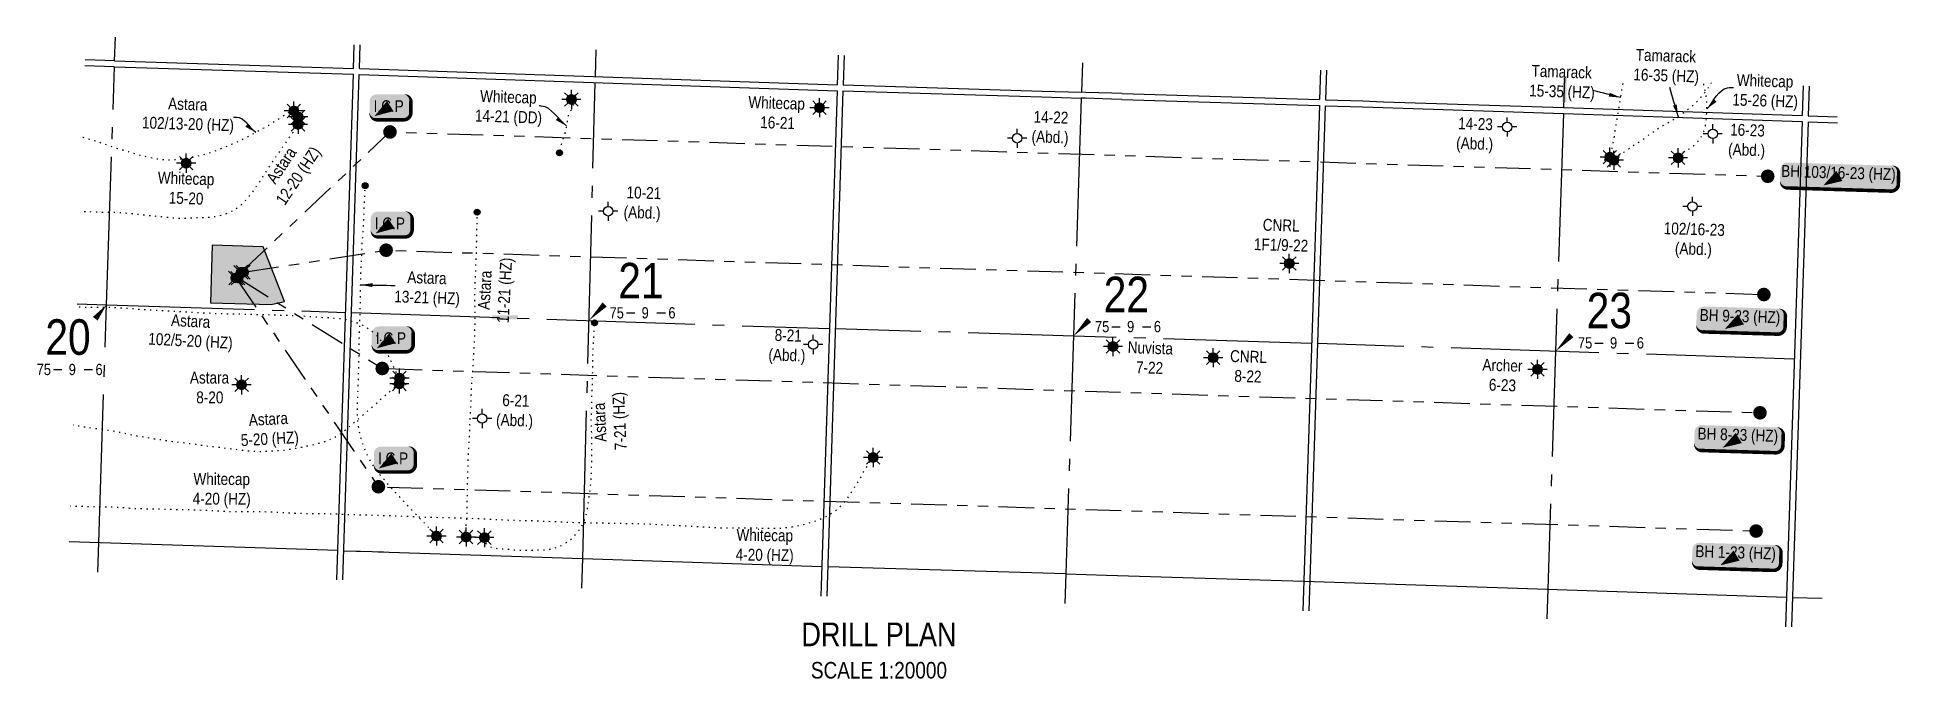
# Model space of a CAD drawing. Extents: x 350119 to 360339, y 6149858 to 6155226.
# Drawn here: x 350957 to 357251, y 6149858 to 6152026 of the extents above; entities that cross this region are included whole.
import ezdxf
from ezdxf.enums import TextEntityAlignment as Align

# ---------------------------------------------------------------- set-up
doc = ezdxf.new("R2010")
doc.units = 0
doc.header["$LTSCALE"] = 5
for name, pattern in [('foc-DOT', [1, 0.2, -0.8]), ('foc-DRILLPATH', [14.75, 6, -1.75, 1.75, -1.75, 1.75, -1.75]), ('foc-QUARTERLINE', [33, 25, -3, 2, -3])]:
    doc.linetypes.add(name, pattern=pattern)
for name, color, linetype in [('10', 1, 'Continuous'), ('9', 3, 'Continuous'), ('AS-DRILL', 8, 'foc-DOT'), ('AS-DRILL-T', 8, 'Continuous'), ('AS-UNDERLAY-H', 141, 'Continuous'), ('C-WS-S', 8, 'Continuous'), ('DETAIL-HZ-Existing', 8, 'foc-DOT'), ('DETAIL-T', 7, 'Continuous'), ('F-WS-S', 8, 'Continuous'), ('L-MON', 1, 'Continuous'), ('L-QSEC', 8, 'foc-QUARTERLINE'), ('L-SEC', 7, 'Continuous'), ('L-SECLBL', 7, 'Continuous'), ('P-PDRILLPATH', 12, 'foc-DRILLPATH'), ('P-PROPOSED', 10, 'Continuous'), ('P-PROPOSED-H', 21, 'Continuous')]:
    doc.layers.add(name, color=color, linetype=linetype)
doc.layers.add('Z-DRILL-POINT', color=7, linetype='Continuous', true_color=0x7575ff, plot=False)
doc.styles.add('80', font='ARIALN.TTF', dxfattribs={"height": 10})
doc.styles.add('80CG', font='ARIALN.TTF', dxfattribs={"height": 10})
doc.styles.add('80L', font='ARIALN.TTF', dxfattribs={"height": 10})
doc.styles.add('SIMPLEX', font='ARIALN.TTF')
doc.dimstyles.new('Compass 5 000', dxfattribs={"dimscale": 5, "dimtxt": 9, "dimasz": 2, "dimexe": 0.2, "dimexo": 0.0625, "dimgap": 0.5, "dimtad": 0, "dimtih": 1, "dimtoh": 1, "dimzin": 0, "dimdsep": 46, "dimtxsty": '80CG', "dimcen": 0.1, "dimse1": 1, "dimse2": 1, "dimclrd": 256, "dimclrt": 256, "dimaunit": 1, "dimadec": 4, "dimazin": 0, "dimtfac": 0.06, "dimtofl": 0, "dimtmove": 0, "dimatfit": 1, "dimfxl": 0.2, "dimtolj": 1, "dimtzin": 0, "dimlwd": -1, "dimarcsym": 0})

msp = doc.modelspace()

# ---------------------------------------------------------------- texts
at = {"layer": 'AS-DRILL-T', "char_height": 39.98963, "attachment_point": 1, "style": '80L'}
for s, width, gutter_width, insert, rotation in [('\\pi8.3697;Tamarack\\P\\pi2.6686;16-35 (HZ)', 219.08805, 49.987, (356348.496, 6151987.305), 358.1021002), ('\\pi8.3697;Tamarack\\P\\pi2.6686;15-35 (HZ)', 219.08805, 49.987, (355996.572, 6151933.227), 358.1021002), ('\\pi15.312;Whitecap\\P\\pi2.6686;15-26 (HZ)', 219.08805, 49.987, (356682.872, 6151902.449), 358.1021002), ('\\pi88.935;Astara\\P\\pi2.6686;102/13-20 (HZ)', 308.26001, 50, (351310.85, 6151824.926), 358.2114529), ('\\pi17.849;Whitecap\\P\\pi2.6686;14-21 (DD)', 224.16177, 49.987, (352435.766, 6151848.211), 358.1569416), ('\\pi-70.555;Whitecap\\P\\pi-28.206;16-21', 47.35442, 49.987, (353430.181, 6151824.97), 358.0612289), ('\\pi-30.715;14-22\\P\\pi-35.407;(Abd.)', 48.39073, 49.987, (354353.788, 6151776.748), 358.1569419), ('\\pi-39.739;14-23\\P\\pi-44.308;(Abd.)', 30.58934, 49.987, (355796.771, 6151754.158), 358.1569419), ('\\pi6.1602;16-23\\P\\pi1.5911;(Abd.)', 122.38735, 49.987, (356669.505, 6151734.421), 358.1569419), ('\\pi44.349;Astara\\P\\pi2.6686;12-20 (HZ)', 219.08805, 50, (351703.018, 6151512.461), 56.1256277), ('\\pi-70.545;Whitecap\\P\\pi-31.306;15-20', 47.37352, 50, (351435.504, 6151569.614), 358.0210452), ('\\pi-27.687;10-21\\P\\pi-35.407;(Abd.)', 48.39073, 49.987, (352975.846, 6151521.436), 358.1569419), ('\\pi-37.719;CNRL\\P\\pi-65.351;1F1/9-22', 45.3227, 49.987, (355134.727, 6151411.462), 358.1569419), ('\\pi2.6686;102/16-23\\P\\pi42.686;(Abd.)', 204.57613, 49.987, (356448.742, 6151400.972), 358.1569419), ('\\pi44.349;Astara\\P\\pi2.6686;11-21 (HZ)', 219.08805, 49.987, (352442.649, 6151062.009), 86.9447565), ('\\pi44.349;Astara\\P\\pi2.6686;13-21 (HZ)', 219.08805, 49.987, (352163.434, 6151237.034), 358.0815542), ('\\pi76.197;Astara\\P\\pi2.6686;102/5-20 (HZ)', 282.78231, 50, (351333.993, 6151094.126), 357.0949861), ('\\pi-16.49;8-21\\P\\pi-35.407;(Abd.)', 48.39073, 49.987, (353464.951, 6151039.377), 358.1569419), ('\\pi-54.777;Nuvista\\P\\pi-24.689;7-22', 37.77535, 49.987, (354695.727, 6150996.794), 358.1569419), ('\\pi-37.719;CNRL\\P\\pi-21.052;8-22', 45.3227, 49.987, (355024.319, 6150967.695), 358.1569419), ('\\pi-50.787;Archer\\P\\pi-26.946;6-23 ', 33.97099, 49.987, (355889.796, 6150937.668), 358.1569419), ('\\pi-16.585;6-21\\P\\pi-35.407;(Abd.)', 48.39073, 49.987, (352545.065, 6150819.24), 358.1569419), ('\\pi31.611;Astara\\P\\pi1.2638;7-21 (HZ)', 193.61035, 49.987, (352841.399, 6150626.009), 92.570249), ('\\pi31.611;Astara\\P\\pi1.1274;5-20 (HZ)', 193.61035, 50, (351638.762, 6150750.478), 3.1373563), ('\\pi2.5731;Whitecap\\P\\pi0.47273;4-20 (HZ)', 193.61035, 50, (351482.17, 6150553.679), 359.6372158), ('\\pi2.5731;Whitecap\\P\\pi0.47273;4-20 (HZ)', 193.61035, 49.987, (353316.646, 6150364.414), 359.2534985)]:
    msp.add_mtext_dynamic_manual_height_columns(s, width=width, gutter_width=gutter_width, heights=[0], dxfattribs=dict(at, insert=insert, rotation=rotation))
at = {"layer": 'AS-DRILL-T', "insert": (351521.431, 6150895.55), "char_height": 39.98963, "attachment_point": 1, "style": '80L'}
msp.add_mtext_dynamic_manual_height_columns('\\pi-48.846;Astara\\P\\pi-27.446;8-20', width=32.69772, gutter_width=50, heights=[0], dxfattribs=at)
at = {"layer": 'DETAIL-T', "color": 3, "insert": (353799.913, 6149952.917), "char_height": 79.94858, "width": 517.35677, "attachment_point": 5, "style": '80CG'}
msp.add_mtext('DRILL PLAN \\P{\\H0.7x;SCALE 1:20000}', dxfattribs=at)
at = {"layer": 'Z-DRILL-POINT', "style": '80L'}
for s, p in [('D3', (356801.892, 6151556.253)), ('C3', (356788.789, 6151156.571)), ('B3', (356775.686, 6150756.89)), ('A3', (356762.583, 6150357.208))]:
    msp.add_text(s, height=1.9995, dxfattribs=at).set_placement(p)

# ---------------------------------------------------------------- blocks, each defined once
blk = doc.blocks.new('L-SECLBL')
at = {"layer": '9', "color": 7}
for p, q in [((-5.1, -27.8), (-12.3, -27.8)), ((20.7, -27.8), (13.5, -27.8))]:
    blk.add_line(p, q, dxfattribs=at)
at = {"layer": '10', "color": 2, "style": 'SIMPLEX'}
blk.add_attdef('SEC', text='', height=30, dxfattribs=at).set_placement((0, 0), align=Align.MIDDLE)
at = {"layer": '10', "color": 5, "style": '80L'}
blk.add_attdef('TWP', text='', height=9.5, dxfattribs=at).set_placement((-14.4, -27.4), align=Align.MIDDLE_RIGHT)
blk.add_attdef('RGE', text='', height=9.5, dxfattribs=at).set_placement((3.6, -27.4), align=Align.MIDDLE_CENTER)
blk.add_attdef('MER', text='', height=9.5, dxfattribs=at).set_placement((23.2, -27.4), align=Align.MIDDLE_LEFT)
blk = doc.blocks.new('GABD')
for p, q in [((-0.81, 0), (-1.62, 0)), ((0, 0.81), (0, 1.62)), ((1.62, 0), (0.81, 0)), ((0, -0.81), (0, -1.62))]:
    blk.add_line(p, q)
blk.add_circle((0, 0), 0.8)
blk = doc.blocks.new('GAS')
h = blk.add_hatch(color=255)
h.dxf.hatch_style = 1
edge = h.paths.add_edge_path()
edge.add_arc((0, 0), 0.9, 0, 360)
for p, q in [((-0.81, 0), (-1.62, 0)), ((-0.57, 0.57), (-1.14, 1.14)), ((0, 0.81), (0, 1.62)), ((0.57, 0.57), (1.14, 1.14)), ((1.62, 0), (0.81, 0)), ((-0.57, -0.57), (-1.14, -1.14)), ((0, -0.81), (0, -1.62)), ((1.14, -1.14), (0.57, -0.57))]:
    blk.add_line(p, q)
blk.add_circle((0, 0), 0.8)
blk = doc.blocks.new('WC')
at = {"layer": 'L-MON'}
h = blk.add_hatch(color=255, dxfattribs=at)
h.dxf.hatch_style = 1
edge = h.paths.add_edge_path()
edge.add_arc((0, 0), 0.9, 0, 360)
at = {"layer": 'L-MON', "color": 240, "flags": 128}
for points in [[(-0.62, 0.5), (-1.23, 1.12)], [(0.52, 0.61), (1.13, 1.21)], [(-1.18, -1.18), (-0.56, -0.57)], [(1.16, -1.18), (0.56, -0.57)]]:
    blk.add_lwpolyline(points, dxfattribs=at)
at = {"layer": 'L-MON', "color": 240}
for radius in [0.8, 0.373]:
    blk.add_circle((0, 0), radius, dxfattribs=at)
blk = doc.blocks.new('plbh')
at = {"layer": 'L-MON'}
h = blk.add_hatch(color=255, dxfattribs=at)
h.dxf.hatch_style = 1
edge = h.paths.add_edge_path()
edge.add_arc((0, 0), 1.16, 0, 360)
h = blk.add_hatch(color=256, dxfattribs=at)
h.dxf.hatch_style = 1
h.paths.add_polyline_path([(-0.96, 0, 1), (0.96, 0, 1)])
h.paths.add_polyline_path([(0.91, 0, -1), (-0.91, 0, -1)], flags=16)
h.paths.add_polyline_path([(0.45, 0, -1), (-0.45, 0, -1)], flags=0)
h = blk.add_hatch(color=256, dxfattribs=at)
h.dxf.hatch_style = 1
h.paths.add_polyline_path([(-0.45, 0, 1), (0.45, 0, 1)])
h.paths.add_polyline_path([(0.4, 0, -1), (-0.4, 0, -1)], flags=16)
at = {"layer": 'L-MON', "color": 240}
for radius in [0.96, 0.91, 0.45, 0.4]:
    blk.add_circle((0, 0), radius, dxfattribs=at)
blk = doc.blocks.new('BH-Existing')
at = {"layer": 'AS-DRILL-T'}
h = blk.add_hatch(color=256, dxfattribs=at)
h.dxf.hatch_style = 1
edge = h.paths.add_edge_path()
edge.add_arc((0, 0), 0.5, 0, 360)
blk.add_circle((0, 0), 0.5, dxfattribs=at)
blk = doc.blocks.new('*U505')
h = blk.add_hatch(color=254)
edge = h.paths.add_edge_path()
edge.add_line((-11.5, -11.5), (11.5, -11.5))
edge.add_arc((11.5, -5.5), 6, 270, 360)
edge.add_line((17.5, -5.5), (17.5, 4))
edge.add_arc((11.5, 4), 6, 0, 90)
edge.add_line((11.5, 10), (-11.5, 10))
edge.add_arc((-11.5, 4), 6, 90, 180)
edge.add_line((-17.5, 4), (-17.5, -5.5))
edge.add_arc((-11.5, -5.5), 6, 180, 270)
at = {"color": 1, "flags": 128}
blk.add_lwpolyline([(-11.5, -11.5, 3, 3, 0), (11.5, -11.5, 3, 3, 0.414214), (17.5, -5.5, 3, 3, 0), (17.5, 4, 3, 0, 0.414214), (11.5, 10, 0, 0, 0), (-11.5, 10, 0, 0, 0.414214), (-17.5, 4, 0, 0, 0), (-17.5, -5.5, 0, 3, 0.414214)], format="xyseb", close=True, dxfattribs=at)
blk.add_lwpolyline([(-13.3, -8.5, 0, 10, 0), (0, 0, 5, 5, 0)], format="xyseb", dxfattribs=at)
at = {"color": 1, "style": '80'}
blk.add_attdef('ENTER_TEXT_001', (-37, -5), '', height=10, dxfattribs=at)
blk = doc.blocks.new('*U506')
h = blk.add_hatch(color=254)
edge = h.paths.add_edge_path()
edge.add_line((-31.5, -11.5), (31.5, -11.5))
edge.add_arc((31.5, -5.5), 6, 270, 360)
edge.add_line((37.5, -5.5), (37.5, 4))
edge.add_arc((31.5, 4), 6, 0, 90)
edge.add_line((31.5, 10), (-31.5, 10))
edge.add_arc((-31.5, 4), 6, 90, 180)
edge.add_line((-37.5, 4), (-37.5, -5.5))
edge.add_arc((-31.5, -5.5), 6, 180, 270)
at = {"color": 1, "flags": 128}
blk.add_lwpolyline([(-31.5, -11.5, 3, 3, 0), (31.5, -11.5, 3, 3, 0.414214), (37.5, -5.5, 3, 3, 0), (37.5, 4, 3, 0, 0.414214), (31.5, 10, 0, 0, 0), (-31.5, 10, 0, 0, 0.414214), (-37.5, 4, 0, 0, 0), (-37.5, -5.5, 0, 3, 0.414214)], format="xyseb", close=True, dxfattribs=at)
blk.add_lwpolyline([(-13.3, -8.5, 0, 10, 0), (0, 0, 5, 5, 0)], format="xyseb", dxfattribs=at)
at = {"color": 1, "style": '80'}
blk.add_attdef('ENTER_TEXT_001', (-37, -5), '', height=10, dxfattribs=at)
blk = doc.blocks.new('*U507')
h = blk.add_hatch(color=254)
edge = h.paths.add_edge_path()
edge.add_line((-44, -11.5), (44, -11.5))
edge.add_arc((44, -5.5), 6, 270, 360)
edge.add_line((50, -5.5), (50, 4))
edge.add_arc((44, 4), 6, 0, 90)
edge.add_line((44, 10), (-44, 10))
edge.add_arc((-44, 4), 6, 90, 180)
edge.add_line((-50, 4), (-50, -5.5))
edge.add_arc((-44, -5.5), 6, 180, 270)
at = {"color": 1, "flags": 128}
blk.add_lwpolyline([(-44, -11.5, 3, 3, 0), (44, -11.5, 3, 3, 0.414214), (50, -5.5, 3, 3, 0), (50, 4, 3, 0, 0.414214), (44, 10, 0, 0, 0), (-44, 10, 0, 0, 0.414214), (-50, 4, 0, 0, 0), (-50, -5.5, 0, 3, 0.414214)], format="xyseb", close=True, dxfattribs=at)
blk.add_lwpolyline([(-13.3, -8.5, 0, 10, 0), (0, 0, 5, 5, 0)], format="xyseb", dxfattribs=at)
at = {"color": 1, "style": '80'}
blk.add_attdef('ENTER_TEXT_001', (-37, -5), '', height=10, dxfattribs=at)

# ---------------------------------------------------------------- hatches: boundary and pattern name
at = {"layer": 'AS-UNDERLAY-H'}
h = msp.add_hatch(color=256, dxfattribs=at)
h.dxf.hatch_style = 1
h.paths.add_polyline_path([(356123.859, 6151894.512), (356121.251, 6151807.156), (356107.929, 6151807.156), (356110.537, 6151894.512)])
h = msp.add_hatch(color=256, dxfattribs=at)
h.dxf.hatch_style = 1
h.paths.add_polyline_path([(352491.387, 6151086.004), (352581.067, 6151086.004), (352581.067, 6151072.682), (352491.387, 6151072.682)])
at = {"layer": 'P-PROPOSED-H'}
h = msp.add_hatch(color=256, dxfattribs=at)
h.dxf.hatch_style = 1
h.paths.add_polyline_path([(351541.978, 6151128.935), (351747.321, 6151122.286), (351791.657, 6151132.941), (351719.68, 6151317.818), (351548.274, 6151323.369)])

# ---------------------------------------------------------------- linework, layer by layer
at = {"layer": 'AS-DRILL', "ltscale": 4, "flags": 128}
for points in [[(351822.261, 6151777.867), (351822.261, 6151777.867), (351822.264, 6151777.957), (351822.343, 6151778.224), (351822.501, 6151778.469), (351822.72, 6151778.712), (351822.964, 6151779.134), (351823.164, 6151779.718), (351823.215, 6151780.056), (351823.229, 6151780.156), (351823.191, 6151780.217), (351823.161, 6151780.218), (351822.777, 6151780.121), (351821.993, 6151779.717), (351820.82, 6151779.036), (351819.229, 6151778.16), (351817.212, 6151777.087), (351814.836, 6151775.777), (351812.093, 6151774.238), (351808.973, 6151772.513), (351805.606, 6151770.586), (351801.96, 6151768.417), (351797.943, 6151765.912), (351793.627, 6151763.146), (351789.007, 6151760.25), (351784.183, 6151757.251), (351779.186, 6151754.159), (351774.103, 6151750.898), (351768.955, 6151747.49), (351763.685, 6151744.036), (351758.312, 6151740.496), (351752.807, 6151736.89), (351747.061, 6151733.252), (351741.097, 6151729.671), (351734.962, 6151726.096), (351725.66, 6151720.857), (351715.954, 6151715.522), (351705.819, 6151709.911), (351695.244, 6151704.025), (351684.212, 6151697.934), (351672.671, 6151691.861), (351660.77, 6151685.819), (351648.689, 6151679.794), (351636.436, 6151673.984), (351623.957, 6151668.313), (351620.636, 6151666.834), (351611.375, 6151662.825), (351604.108, 6151659.788), (351588.363, 6151653.386), (351561.172, 6151642.859), (351548.168, 6151638.225), (351535.064, 6151633.885), (351521.861, 6151629.879), (351508.55, 6151626.217), (351495.142, 6151622.948), (351481.662, 6151619.931), (351468.143, 6151617.226), (351458.831, 6151615.82), (351449.529, 6151614.754), (351440.15, 6151613.74), (351430.78, 6151612.716), (351421.395, 6151611.832), (351412.01, 6151611.249), (351402.611, 6151611.146), (351393.206, 6151611.464), (351383.798, 6151611.962), (351374.416, 6151612.669), (351365.078, 6151613.756), (351355.792, 6151615.22), (351346.514, 6151616.914), (351337.272, 6151618.778), (351328.119, 6151620.908), (351319.004, 6151623.287), (351309.911, 6151625.706), (351300.787, 6151628.105), (351291.693, 6151630.524), (351282.705, 6151633.099), (351273.693, 6151635.845), (351264.66, 6151638.571), (351255.627, 6151641.298), (351246.612, 6151643.964), (351237.598, 6151646.68), (351228.649, 6151649.514), (351219.723, 6151652.447), (351210.809, 6151655.44), (351201.897, 6151658.473), (351192.996, 6151661.555), (351184.075, 6151664.638), (351175.172, 6151667.66), (351166.215, 6151670.555), (351157.225, 6151673.38), (351148.254, 6151676.164), (351139.252, 6151678.92), (351130.262, 6151681.715), (351121.274, 6151684.59), (351112.316, 6151687.465), (351109.777, 6151688.263)], [(351836.084, 6151732.513), (351836.084, 6151732.513), (351836.139, 6151732.671), (351836.312, 6151733.336), (351836.41, 6151733.863), (351836.529, 6151734.419), (351836.556, 6151734.928), (351836.551, 6151735.369), (351836.664, 6151735.755), (351836.867, 6151736.149), (351837.041, 6151736.563), (351837.096, 6151736.711), (351837.139, 6151736.8), (351837.147, 6151736.73), (351837.071, 6151736.262), (351836.835, 6151735.189), (351836.461, 6151733.591), (351836.049, 6151731.764), (351835.533, 6151729.82), (351834.725, 6151727.826), (351833.565, 6151725.764), (351832.252, 6151723.627), (351830.836, 6151721.414), (351829.329, 6151719.144), (351827.738, 6151716.796), (351826.106, 6151714.4), (351824.42, 6151711.865), (351822.623, 6151709.034), (351820.685, 6151705.878), (351818.558, 6151702.428), (351816.233, 6151698.764), (351813.672, 6151694.939), (351810.908, 6151691.01), (351807.997, 6151686.896), (351804.865, 6151682.439), (351801.467, 6151677.521), (351797.764, 6151672.193), (351793.85, 6151666.512), (351789.877, 6151660.553), (351785.818, 6151654.426), (351781.623, 6151648.154), (351777.026, 6151641.516), (351772.315, 6151635.031), (351767.459, 6151628.431), (351762.66, 6151621.72), (351757.835, 6151614.849), (351752.945, 6151607.84), (351747.997, 6151600.573), (351742.939, 6151593.039), (351737.769, 6151585.43), (351732.566, 6151577.731), (351727.553, 6151570.006), (351722.625, 6151562.168), (351717.567, 6151554.014), (351712.488, 6151545.851), (351707.321, 6151537.731), (351702.014, 6151529.626), (351699.38, 6151525.702), (351696.54, 6151521.616), (351690.889, 6151513.682), (351680.909, 6151499.931), (351680.752, 6151499.727), (351674.797, 6151491.703), (351672.471, 6151488.6), (351666.787, 6151481.158), (351660.799, 6151473.936), (351654.414, 6151467.087), (351647.633, 6151460.653), (351640.457, 6151454.672), (351632.916, 6151449.143), (351625.069, 6151444.035), (351616.928, 6151439.398), (351608.55, 6151435.168), (351599.996, 6151431.335), (351591.256, 6151427.928), (351582.378, 6151424.896), (351573.338, 6151422.37), (351564.166, 6151420.409), (351554.92, 6151418.89), (351545.616, 6151417.734), (351536.281, 6151416.879), (351526.919, 6151416.384), (351517.537, 6151416.161), (351508.162, 6151415.898), (351498.797, 6151415.584), (351489.42, 6151415.25), (351480.053, 6151414.896), (351470.674, 6151414.493), (351461.312, 6151414.009), (351451.944, 6151413.625), (351442.567, 6151413.582), (351433.19, 6151413.828), (351423.821, 6151414.305), (351414.471, 6151415.061), (351405.137, 6151415.967), (351395.814, 6151416.932), (351386.47, 6151417.849), (351377.144, 6151418.714), (351367.81, 6151419.65), (351358.485, 6151420.545), (351349.15, 6151421.431), (351339.816, 6151422.357), (351330.333, 6151423.317), (351321.01, 6151424.273), (351311.678, 6151425.259), (351302.357, 6151426.294), (351292.898, 6151427.354), (351283.578, 6151428.389), (351274.256, 6151429.395), (351264.933, 6151430.35), (351255.599, 6151431.266), (351246.259, 6151432.012), (351236.892, 6151432.538), (351227.39, 6151432.94), (351218.017, 6151433.316), (351208.491, 6151433.588), (351199.119, 6151433.675), (351189.744, 6151433.701), (351180.413, 6151433.827), (351171.036, 6151434.064), (351161.682, 6151434.4), (351152.31, 6151434.806), (351142.948, 6151435.193), (351133.588, 6151435.629), (351124.128, 6151436.079), (351114.386, 6151436.488), (351105.007, 6151436.975), (351101.523, 6151437.238)], [(352178.821, 6150875.115), (352178.821, 6150875.115), (352178.79, 6150875.086), (352178.503, 6150874.866), (352178.279, 6150874.763), (352178.13, 6150874.788), (352177.918, 6150875.036), (352177.711, 6150875.423), (352177.685, 6150875.544), (352177.659, 6150875.655), (352177.549, 6150876.239), (352177.382, 6150877.235), (352177.119, 6150878.625), (352176.706, 6150880.319), (352176.08, 6150882.232), (352175.158, 6150884.284), (352173.934, 6150886.536), (352172.548, 6150889.064), (352171.034, 6150891.947), (352169.423, 6150895.203), (352167.662, 6150898.754), (352165.72, 6150902.592), (352163.597, 6150906.706), (352161.316, 6150911.145), (352158.925, 6150915.919), (352156.497, 6150921.043), (352154.069, 6150926.488), (352151.558, 6150932.146), (352148.902, 6150937.949), (352146.144, 6150943.995), (352143.287, 6150950.355), (352140.269, 6150957.01), (352137.151, 6150963.939), (352134.003, 6150971.159), (352130.711, 6150978.584), (352127.058, 6150985.961), (352122.883, 6150993.026), (352118.259, 6150999.796), (352113.366, 6151006.334), (352108.053, 6151012.557), (352099.594, 6151021.047), (352090.581, 6151029.095), (352081.076, 6151036.549), (352071.109, 6151043.328), (352060.776, 6151049.35), (352050.063, 6151054.764), (352039.04, 6151059.628), (352027.614, 6151063.775), (352015.775, 6151067.266), (352003.631, 6151070.327), (351991.228, 6151072.806), (351978.502, 6151074.325), (351965.554, 6151075.512), (351952.528, 6151076.732), (351939.415, 6151077.454), (351926.096, 6151077.983), (351912.577, 6151078.839), (351899.003, 6151079.846), (351887.319, 6151080.811), (351872.373, 6151082.055), (351865.567, 6151082.604), (351856.171, 6151083.151), (351846.759, 6151083.548), (351837.37, 6151084.055), (351827.937, 6151084.423), (351818.539, 6151084.63), (351809.124, 6151084.937), (351799.693, 6151085.345), (351790.261, 6151085.753), (351780.835, 6151086.03), (351771.409, 6151086.298), (351761.976, 6151086.656), (351752.571, 6151086.983), (351743.156, 6151087.28), (351733.74, 6151087.558), (351724.324, 6151087.825), (351714.915, 6151088.002), (351705.473, 6151088.11), (351696.075, 6151088.317), (351686.667, 6151088.554), (351677.247, 6151088.691), (351667.909, 6151088.916), (351658.537, 6151089.302), (351649.132, 6151089.609), (351639.716, 6151089.876), (351630.3, 6151090.153), (351620.878, 6151090.271), (351611.473, 6151090.258), (351602.062, 6151090.395), (351592.643, 6151090.582), (351583.236, 6151090.829), (351573.83, 6151091.116), (351564.414, 6151091.393), (351554.995, 6151091.861), (351545.591, 6151092.488), (351536.206, 6151093.095), (351526.807, 6151093.571), (351517.386, 6151093.989), (351507.989, 6151094.546), (351498.602, 6151095.092), (351489.183, 6151095.57), (351479.785, 6151096.097), (351470.378, 6151096.634), (351460.969, 6151097.121), (351451.561, 6151097.618), (351442.162, 6151098.095), (351432.731, 6151098.543), (351423.322, 6151099.01), (351413.909, 6151099.388), (351404.507, 6151099.775), (351395.079, 6151100.282), (351385.662, 6151100.83), (351376.234, 6151101.338), (351366.837, 6151101.885), (351357.41, 6151102.422), (351348.005, 6151103.02), (351338.623, 6151103.706), (351329.226, 6151104.263), (351319.829, 6151104.81), (351306.038, 6151105.885), (351292.287, 6151106.969), (351278.536, 6151108.082), (351264.756, 6151109.187), (351250.98, 6151110.122), (351237.187, 6151110.857), (351223.431, 6151111.501), (351209.631, 6151112.026), (351195.834, 6151112.371), (351182.02, 6151112.756), (351168.209, 6151112.972), (351154.488, 6151112.874), (351140.691, 6151112.888), (351134.619, 6151112.943), (351125.197, 6151113.02), (351115.776, 6151113.148), (351106.375, 6151113.284), (351096.933, 6151113.373), (351090.875, 6151113.448)], [(352178.209, 6150855.087), (352178.209, 6150855.087), (352178.264, 6150854.935), (352178.396, 6150854.691), (352178.464, 6150854.638), (352178.541, 6150854.826), (352178.648, 6150855.042), (352178.679, 6150855.061), (352178.47, 6150854.798), (352178.418, 6150854.73), (352178.179, 6150854.488), (352177.705, 6150854.074), (352176.993, 6150853.437), (352176.024, 6150852.599), (352174.768, 6150851.541), (352173.194, 6150850.263), (352171.311, 6150848.726), (352169.188, 6150846.876), (352166.794, 6150844.716), (352164.1, 6150842.275), (352161.077, 6150839.566), (352157.686, 6150836.618), (352153.927, 6150833.453), (352149.839, 6150830.029), (352145.464, 6150826.374), (352140.839, 6150822.458), (352135.927, 6150818.331), (352130.808, 6150814.001), (352125.585, 6150809.534), (352120.258, 6150804.971), (352114.944, 6150800.187), (352109.602, 6150795.174), (352104.166, 6150790.025), (352098.544, 6150784.741), (352089.814, 6150776.871), (352080.469, 6150768.871), (352070.669, 6150760.726), (352060.676, 6150752.488), (352050.748, 6150744.088), (352040.863, 6150735.506), (352030.992, 6150727.024), (352021.021, 6150718.575), (352011.081, 6150710.115), (352001.207, 6150701.553), (351997.754, 6150698.577), (351991.191, 6150693.255), (351980.736, 6150685.563), (351969.819, 6150678.397), (351958.341, 6150671.84), (351946.249, 6150666.034), (351933.741, 6150660.972), (351920.845, 6150656.554), (351907.666, 6150652.936), (351894.28, 6150649.725), (351881, 6150646.681), (351866.336, 6150643.543), (351857.762, 6150641.771), (351848.532, 6150639.87), (351839.299, 6150638.15), (351830.019, 6150636.522), (351820.764, 6150634.733), (351811.527, 6150632.913), (351802.276, 6150631.254), (351793.046, 6150629.914), (351783.708, 6150628.938), (351774.317, 6150628.184), (351764.93, 6150627.539), (351755.546, 6150626.985), (351746.153, 6150626.471), (351736.771, 6150625.957), (351727.374, 6150625.613), (351717.974, 6150625.47), (351708.576, 6150625.377), (351699.171, 6150625.413), (351689.776, 6150625.7), (351680.367, 6150626.187), (351670.985, 6150626.863), (351661.63, 6150627.769), (351652.275, 6150628.955), (351642.936, 6150630.33), (351633.614, 6150631.625), (351624.3, 6150632.849), (351614.945, 6150634.035), (351605.585, 6150635.091), (351596.227, 6150636.187), (351586.92, 6150637.321), (351577.572, 6150638.437), (351568.224, 6150639.532), (351558.883, 6150640.557), (351549.51, 6150641.524), (351540.118, 6150642.5), (351530.789, 6150643.585), (351521.447, 6150644.871), (351512.109, 6150646.246), (351502.791, 6150647.671), (351493.484, 6150649.105), (351484.156, 6150650.5), (351474.824, 6150651.785), (351465.49, 6150653.01), (351456.147, 6150654.256), (351446.8, 6150655.381), (351437.45, 6150656.447), (351428.082, 6150657.553), (351418.693, 6150658.61), (351409.344, 6150659.695), (351399.991, 6150660.941), (351390.663, 6150662.336), (351381.347, 6150663.821), (351372.054, 6150665.354), (351362.749, 6150666.849), (351353.44, 6150668.233), (351344.102, 6150669.628), (351334.8, 6150671.193), (351321.19, 6150673.502), (351307.575, 6150675.662), (351293.977, 6150678.022), (351280.46, 6150680.728), (351266.975, 6150683.474), (351253.464, 6150686.331), (351239.964, 6150689.227), (351226.436, 6150691.875), (351212.862, 6150694.373), (351199.253, 6150696.693), (351185.615, 6150698.763), (351171.931, 6150700.655), (351158.246, 6150702.527), (351151.961, 6150703.359), (351142.618, 6150704.605), (351133.326, 6150705.899), (351123.986, 6150707.234), (351114.696, 6150708.578), (351105.39, 6150710.052), (351096.122, 6150711.735), (351086.842, 6150713.369), (351077.761, 6150714.651)], [(353778.773, 6150606.627), (353778.773, 6150606.627), (353778.596, 6150606.713), (353778.231, 6150606.875), (353777.676, 6150607.034), (353776.748, 6150606.814), (353775.912, 6150605.732), (353775.83, 6150605.074), (353776.006, 6150604.678), (353776.183, 6150604.572), (353776.439, 6150604.744), (353776.781, 6150605.102), (353777.173, 6150605.75), (353777.154, 6150606.371), (353776.767, 6150606.774), (353776.523, 6150607.272), (353776.372, 6150607.837), (353776.399, 6150608.337), (353776.585, 6150608.821), (353776.645, 6150609.139), (353776.69, 6150609.288), (353776.818, 6150609.524), (353776.862, 6150609.922), (353776.796, 6150610.365), (353776.801, 6150610.495), (353776.796, 6150610.365), (353776.827, 6150610.384), (353776.874, 6150610.592), (353777.086, 6150610.645), (353777.503, 6150610.541), (353777.969, 6150610.726), (353778.265, 6150610.886), (353778.333, 6150611.144), (353778.702, 6150611.392), (353779.148, 6150611.277), (353779.418, 6150611.278), (353779.631, 6150611.051), (353779.676, 6150610.589), (353779.691, 6150610.438), (353779.672, 6150610.479), (353779.554, 6150610.543), (353779.435, 6150610.567), (353779.378, 6150610.659), (353779.365, 6150610.889), (353779.701, 6150611.048), (353780.21, 6150610.701), (353780.6, 6150610.408), (353780.648, 6150610.356), (353780.632, 6150610.177), (353780.914, 6150609.937), (353780.984, 6150609.635), (353780.973, 6150609.285), (353781.064, 6150609.032), (353781.133, 6150608.99), (353781.173, 6150608.988), (353781.193, 6150608.977), (353781.15, 6150608.889), (353780.876, 6150608.498), (353780.26, 6150607.728), (353779.37, 6150606.537), (353778.237, 6150604.944), (353776.924, 6150603.087), (353775.444, 6150601.015), (353773.753, 6150598.61), (353771.85, 6150595.842), (353769.764, 6150592.709), (353767.507, 6150589.223), (353765.018, 6150585.413), (353762.332, 6150581.361), (353759.545, 6150577.001), (353756.645, 6150572.265), (353753.563, 6150567.135), (353750.337, 6150561.62), (353747.023, 6150555.837), (353743.549, 6150549.799), (353739.95, 6150543.566), (353736.223, 6150537.136), (353732.331, 6150530.522), (353728.267, 6150523.874), (353724.015, 6150517.002), (353719.767, 6150509.92), (353715.424, 6150502.7), (353710.81, 6150495.45), (353705.976, 6150488.227), (353705.745, 6150487.895), (353701.021, 6150480.948), (353696.033, 6150473.59), (353690.924, 6150466.207), (353689.003, 6150463.499), (353685.618, 6150458.899), (353679.991, 6150451.903), (353673.886, 6150445.263), (353667.482, 6150438.933), (353660.882, 6150432.749), (353654.021, 6150426.825), (353646.821, 6150421.251), (353639.293, 6150416.039), (353631.469, 6150411.247), (353623.389, 6150406.884), (353615.138, 6150402.797), (353606.715, 6150398.936), (353598.087, 6150395.251), (353589.268, 6150391.813), (353580.369, 6150388.678), (353571.315, 6150385.718), (353562.131, 6150383.062), (353552.884, 6150380.599), (353543.618, 6150378.187), (353533.834, 6150375.821), (353524.391, 6150373.795), (353514.956, 6150371.978), (353510.648, 6150371.221), (353505.457, 6150370.374), (353495.866, 6150369.023), (353486.294, 6150367.921), (353476.616, 6150366.933), (353466.994, 6150366.123), (353457.38, 6150365.563), (353447.763, 6150365.234), (353438.135, 6150365.134), (353428.484, 6150365.276), (353409.173, 6150365.87), (353389.91, 6150366.392), (353370.632, 6150366.785), (353351.372, 6150367.107), (353332.158, 6150367.287), (353312.873, 6150367.18), (353293.89, 6150366.812), (353275.147, 6150366.727), (353256.244, 6150367.257), (353237.488, 6150368.263), (353218.938, 6150369.501), (353197.263, 6150370.904), (353178.014, 6150372.136), (353158.84, 6150373.246), (353139.565, 6150374.029), (353120.279, 6150374.762), (353100.98, 6150375.726), (353081.744, 6150376.747), (353062.459, 6150377.84), (353043.217, 6150379.002), (353023.983, 6150380.084), (353004.609, 6150380.9), (352985.363, 6150381.341), (352966.093, 6150381.654), (352946.823, 6150381.986), (352927.523, 6150382.309), (352908.205, 6150382.673), (352888.957, 6150383.055), (352869.77, 6150383.475), (352850.482, 6150383.858), (352831.242, 6150384.179), (352811.951, 6150384.482), (352792.738, 6150384.712), (352773.455, 6150385.235), (352754.191, 6150386.037), (352734.913, 6150386.72), (352715.657, 6150387.462), (352696.368, 6150388.406), (352677.119, 6150389.337), (352657.866, 6150390.189), (352638.57, 6150390.923), (352619.317, 6150391.454), (352600.041, 6150391.887), (352580.754, 6150392.3), (352561.432, 6150392.834), (352542.158, 6150393.656), (352522.892, 6150394.669), (352504.293, 6150395.619), (352485.443, 6150396.527), (352466.584, 6150397.476), (352447.841, 6150398.271), (352429.271, 6150398.88), (352410.682, 6150399.52), (352391.784, 6150400.21), (352372.925, 6150400.839), (352353.242, 6150401.375), (352335.566, 6150401.774), (352316.929, 6150402.175), (352298.331, 6150402.545), (352279.59, 6150402.819), (352260.944, 6150403.251), (352242.319, 6150404.002), (352223.641, 6150404.975), (352204.786, 6150406.023), (352186.164, 6150406.894), (352167.508, 6150407.616), (352149.01, 6150408.283), (352130.347, 6150408.805), (352111.694, 6150409.297), (352093.121, 6150409.836), (352074.348, 6150410.352), (352055.694, 6150410.833), (352037.052, 6150411.385), (352018.423, 6150412.006), (351999.742, 6150412.598), (351980.956, 6150413.315), (351962.229, 6150414.019), (351943.797, 6150414.553), (351924.141, 6150414.999), (351904.907, 6150415.199), (351885.622, 6150415.372), (351866.346, 6150415.815), (351847.095, 6150416.406), (351827.854, 6150416.988), (351808.63, 6150417.769), (351789.374, 6150418.811), (351770.229, 6150419.889), (351750.929, 6150420.813), (351731.63, 6150421.456), (351712.37, 6150421.768), (351693.115, 6150421.929), (351673.931, 6150422.139), (351654.665, 6150422.261), (351635.391, 6150422.173), (351616.172, 6150422.203), (351596.903, 6150422.845), (351577.605, 6150423.839), (351558.315, 6150424.742), (351548.692, 6150425.133), (351539.071, 6150425.544), (351529.473, 6150426.054), (351519.864, 6150426.554), (351500.583, 6150427.447), (351481.358, 6150428.208), (351462.085, 6150428.75), (351442.757, 6150429.125), (351423.344, 6150429.351), (351404.064, 6150429.674), (351384.893, 6150430.233), (351365.632, 6150430.845), (351346.375, 6150431.247), (351327.224, 6150431.525), (351307.966, 6150431.917), (351288.679, 6150432.61), (351269.41, 6150433.853), (351250.168, 6150435.304), (351230.875, 6150436.448), (351211.637, 6150437.409), (351192.318, 6150438.073), (351173.07, 6150438.435), (351153.782, 6150438.838), (351134.519, 6150439.35), (351115.264, 6150439.802), (351096.076, 6150440.181), (351076.772, 6150440.704), (351068.762, 6150440.98)]]:
    msp.add_lwpolyline(points, dxfattribs=at)
at = {"layer": 'DETAIL-HZ-Existing', "ltscale": 4, "flags": 128}
for points in [[(356268.845, 6151620.977), (356268.795, 6151620.969), (356268.747, 6151621.041), (356268.817, 6151621.339), (356268.948, 6151621.684), (356268.781, 6151622.09), (356268.345, 6151622.515), (356268.351, 6151622.695), (356268.444, 6151622.802), (356268.46, 6151622.961), (356268.265, 6151623.438), (356268.034, 6151623.726), (356267.872, 6151623.361), (356267.788, 6151622.933), (356267.802, 6151622.733), (356267.819, 6151622.652), (356267.895, 6151622.509), (356267.941, 6151622.398), (356267.936, 6151622.238), (356267.9, 6151622.059), (356267.868, 6151621.99), (356268.003, 6151621.846), (356268.248, 6151621.988), (356268.211, 6151622.409), (356267.92, 6151622.679), (356267.731, 6151622.695), (356267.58, 6151622.67), (356267.329, 6151622.668), (356267.164, 6151622.814), (356267.029, 6151622.958), (356266.99, 6151622.989), (356266.689, 6151622.979), (356266.138, 6151622.637), (356266.018, 6151622.031), (356266.346, 6151621.67), (356266.727, 6151621.377), (356266.854, 6151621.303), (356267.381, 6151621.176), (356267.421, 6151621.194), (356267.739, 6151621.424), (356267.913, 6151621.558), (356268.349, 6151622.034), (356268.696, 6151622.553), (356269.147, 6151623.169), (356269.709, 6151623.831), (356270.237, 6151624.374), (356270.707, 6151624.989), (356270.979, 6151625.33), (356271.061, 6151625.397), (356271.156, 6151625.554), (356271.24, 6151625.682), (356271.293, 6151625.77), (356271.294, 6151625.79), (356271.358, 6151625.908), (356271.424, 6151626.096), (356271.434, 6151626.095), (356271.497, 6151626.484), (356271.589, 6151627.171), (356271.724, 6151628.217), (356271.967, 6151629.53), (356272.282, 6151630.91), (356272.671, 6151632.398), (356273.139, 6151634.154), (356273.709, 6151636.276), (356274.342, 6151638.817), (356274.988, 6151641.727), (356275.583, 6151644.92), (356276.085, 6151648.025), (356276.135, 6151648.333), (356276.728, 6151651.766), (356276.752, 6151651.895), (356277.392, 6151655.526), (356277.898, 6151658.471), (356277.999, 6151659.088), (356278.676, 6151662.668), (356279.447, 6151666.324), (356279.481, 6151666.463), (356280.412, 6151670.745), (356280.791, 6151672.534), (356281.39, 6151675.546), (356282.282, 6151680.489), (356283.132, 6151685.644), (356283.983, 6151691.159), (356284.343, 6151693.599), (356284.848, 6151697.104), (356285.744, 6151703.368), (356286.71, 6151709.95), (356287.742, 6151716.7), (356287.768, 6151716.899), (356288.864, 6151723.767), (356290.101, 6151731.28), (356291.413, 6151738.961), (356292.82, 6151746.779), (356294.307, 6151754.905), (356295.764, 6151763.032), (356297.193, 6151771.199), (356298.604, 6151779.447), (356299.996, 6151787.746), (356300.535, 6151791.06), (356301.376, 6151796.266), (356302.463, 6151803.164), (356302.727, 6151804.826), (356304.065, 6151813.567), (356304.446, 6151816.056), (356305.377, 6151822.159), (356306.701, 6151830.8), (356307.997, 6151839.502), (356308.882, 6151845.466), (356309.3, 6151848.124), (356309.7, 6151850.582), (356310.822, 6151857.029), (356311.928, 6151862.966), (356312.47, 6151865.769), (356314.245, 6151874.756), (356314.722, 6151877.112), (356315.619, 6151881.475)], [(352761.138, 6151815.796), (352762.484, 6151819.543), (352763.731, 6151822.413), (352765.397, 6151825.228), (352767.478, 6151827.91), (352769.715, 6151830.476), (352771.636, 6151831.362), (352773.897, 6151831.036), (352775.813, 6151831.492), (352776.574, 6151832.117), (352776.715, 6151832.442), (352776.698, 6151832.513), (352776.55, 6151832.278), (352776.092, 6151831.463), (352775.379, 6151830.196), (352774.627, 6151828.651), (352773.966, 6151826.832), (352773.212, 6151824.656), (352772.375, 6151822.062), (352771.628, 6151819.186), (352770.916, 6151815.878), (352770.354, 6151811.955), (352769.768, 6151807.622), (352769.031, 6151803.244), (352768.288, 6151798.997), (352767.173, 6151795.002), (352765.603, 6151791.162), (352763.809, 6151787.19), (352761.936, 6151783.251), (352759.81, 6151779.53), (352758.115, 6151777.046), (352755.687, 6151773.565), (352753.418, 6151770.039), (352751.463, 6151766.073), (352750.159, 6151761.484), (352749.284, 6151756.611), (352748.481, 6151751.765), (352747.642, 6151747.03), (352746.837, 6151742.415), (352746.044, 6151737.889), (352745.303, 6151733.411), (352744.616, 6151729.022), (352743.961, 6151724.731), (352743.339, 6151720.49), (352742.65, 6151716.361), (352741.907, 6151712.413), (352741.098, 6151708.608), (352740.233, 6151704.895), (352739.391, 6151701.272), (352738.373, 6151697.484), (352737.075, 6151693.665), (352735.813, 6151690.055), (352734.665, 6151686.572), (352733.37, 6151683.173), (352731.809, 6151679.584), (352730.319, 6151675.442), (352729.094, 6151671.13), (352727.957, 6151667.086), (352726.826, 6151663.192), (352725.791, 6151659.194), (352724.845, 6151654.864), (352724.036, 6151650.418), (352723.282, 6151646.161), (352722.266, 6151641.813), (352721.818, 6151640.117), (352720.641, 6151635.434)], [(356282.33, 6151610.177), (356282.307, 6151610.408), (356282.275, 6151610.639), (356282.224, 6151610.921), (356282.108, 6151611.355), (356282.007, 6151611.629), (356281.916, 6151611.902), (356281.815, 6151612.165), (356281.683, 6151612.43), (356281.552, 6151612.694), (356281.41, 6151612.959), (356281.258, 6151613.204), (356281.116, 6151613.449), (356280.975, 6151613.704), (356280.803, 6151613.969), (356280.623, 6151614.266), (356280.451, 6151614.511), (356280.284, 6151614.607), (356280.076, 6151614.664), (356279.928, 6151614.729), (356279.79, 6151614.793), (356279.68, 6151614.797), (356279.599, 6151614.769), (356279.539, 6151614.771), (356279.49, 6151614.803), (356279.482, 6151614.883), (356279.475, 6151614.963), (356279.468, 6151615.064), (356279.458, 6151615.064), (356279.445, 6151614.954), (356279.481, 6151614.843), (356279.548, 6151614.751), (356279.658, 6151614.737), (356279.819, 6151614.762), (356279.969, 6151614.757), (356280.109, 6151614.783), (356280.253, 6151614.898), (356280.448, 6151615.032), (356280.623, 6151615.176), (356280.682, 6151615.154), (356280.642, 6151614.845), (356280.529, 6151614.469), (356280.389, 6151614.143), (356280.261, 6151613.927), (356280.178, 6151613.81), (356280.131, 6151613.601), (356280.179, 6151613.249), (356280.278, 6151612.916), (356280.379, 6151612.643), (356280.424, 6151612.461), (356280.418, 6151612.281), (356280.332, 6151612.124), (356280.157, 6151611.96), (356280.074, 6151611.572), (356280.133, 6151610.93), (356280.172, 6151610.268), (356280.234, 6151609.716), (356280.335, 6151609.452), (356280.446, 6151609.469), (356280.638, 6151609.553), (356280.913, 6151609.694), (356281.199, 6151609.864), (356281.508, 6151610.144), (356281.828, 6151610.444), (356282.147, 6151610.694), (356282.485, 6151610.943), (356282.804, 6151611.212), (356283.19, 6151611.4), (356283.518, 6151611.339), (356283.632, 6151611.125), (356283.574, 6151610.907), (356283.539, 6151610.738), (356283.566, 6151610.647), (356283.586, 6151610.646), (356283.678, 6151610.703), (356283.79, 6151610.78), (356283.864, 6151610.888), (356283.998, 6151611.003), (356284.164, 6151611.188), (356284.218, 6151611.316), (356284.272, 6151611.434), (356284.339, 6151611.652), (356284.504, 6151612.097), (356284.866, 6151612.766), (356284.866, 6151612.776), (356285.464, 6151613.627), (356286.257, 6151614.621), (356287.215, 6151615.75), (356288.248, 6151617.037), (356289.386, 6151618.501), (356290.706, 6151619.998), (356292.307, 6151621.527), (356294.067, 6151623.02), (356295.989, 6151624.568), (356297.982, 6151626.173), (356300.087, 6151627.805), (356302.3, 6151629.383), (356304.744, 6151631.004), (356307.411, 6151632.698), (356310.261, 6151634.475), (356313.294, 6151636.347), (356316.426, 6151638.195), (356319.679, 6151640.06), (356322.815, 6151642.018), (356325.85, 6151644.26), (356329.014, 6151646.778), (356332.485, 6151649.495), (356336.302, 6151652.382), (356340.349, 6151655.281), (356341.72, 6151656.216), (356343.92, 6151657.715), (356347.751, 6151660.431), (356351.581, 6151663.107), (356355.914, 6151665.856), (356360.759, 6151668.679), (356366.174, 6151671.813), (356372.105, 6151675.391), (356378.334, 6151679.549), (356384.708, 6151684.133), (356391.156, 6151688.844), (356397.717, 6151693.662), (356404.563, 6151698.63), (356411.542, 6151703.654), (356418.54, 6151708.687), (356425.558, 6151713.68), (356432.743, 6151718.597), (356440.255, 6151723.414), (356448.153, 6151728.108), (356456.268, 6151732.724), (356464.435, 6151737.359), (356472.642, 6151742.023), (356480.781, 6151746.749), (356488.625, 6151751.634), (356496.541, 6151756.868), (356504.542, 6151762.268), (356511.932, 6151767.339), (356512.403, 6151767.664), (356520.259, 6151773.209), (356528.03, 6151778.918), (356535.676, 6151784.77), (356543.187, 6151790.768), (356550.497, 6151797.051), (356557.534, 6151803.584), (356564.35, 6151810.345), (356570.952, 6151817.342), (356577.342, 6151824.537), (356583.517, 6151831.938), (356589.395, 6151839.4), (356595.17, 6151847.094), (356600.697, 6151854.838), (356606.111, 6151862.804), (356611.387, 6151870.836), (356611.908, 6151871.657)], [(356499.098, 6151618.558), (356499.208, 6151618.564), (356499.682, 6151618.669), (356500.074, 6151619.036), (356500.347, 6151619.438), (356500.511, 6151619.842), (356500.589, 6151620.41), (356500.618, 6151620.979), (356500.714, 6151621.487), (356500.842, 6151622.033), (356500.734, 6151622.707), (356500.504, 6151623.014), (356500.466, 6151623.076), (356500.712, 6151622.937), (356500.886, 6151622.131), (356500.683, 6151620.817), (356500.412, 6151619.586), (356500.372, 6151618.966), (356500.277, 6151619.12), (356499.97, 6151619.83), (356499.593, 6151620.553), (356499.443, 6151621.168), (356499.389, 6151621.94), (356499.213, 6151622.686), (356498.983, 6151623.304), (356498.805, 6151623.97), (356498.603, 6151624.547), (356498.309, 6151625.037), (356498.098, 6151625.604), (356498.285, 6151627.339), (356498.321, 6151627.538), (356498.353, 6151627.887), (356498.35, 6151628.128), (356498.303, 6151628.199), (356498.293, 6151628.219), (356498.314, 6151628.229), (356498.576, 6151628.29), (356499.173, 6151628.491), (356500.076, 6151628.881), (356501.276, 6151629.473), (356502.794, 6151630.293), (356504.657, 6151631.293), (356506.876, 6151632.431), (356509.409, 6151633.699), (356512.187, 6151635.129), (356515.201, 6151636.721), (356518.459, 6151638.455), (356521.924, 6151640.373), (356525.616, 6151642.513), (356529.513, 6151644.807), (356533.491, 6151647.138), (356537.718, 6151649.721), (356542.113, 6151652.549), (356546.607, 6151655.663), (356551.011, 6151659.071), (356555.221, 6151662.675), (356559.256, 6151666.425), (356563.139, 6151670.431), (356566.872, 6151674.741), (356570.381, 6151679.248), (356573.624, 6151683.845), (356576.611, 6151688.6), (356579.438, 6151693.66), (356582.155, 6151699.044), (356584.715, 6151704.803), (356587.094, 6151710.839), (356589.24, 6151717.102), (356590.95, 6151723.499), (356592.283, 6151729.979), (356593.328, 6151736.548), (356594.098, 6151743.237), (356594.669, 6151750.012), (356595.087, 6151756.962), (356595.472, 6151764.143), (356595.904, 6151771.533), (356596.182, 6151779.118), (356596.327, 6151786.907), (356596.409, 6151794.899), (356596.166, 6151803.081), (356595.617, 6151811.364), (356594.71, 6151819.708), (356593.432, 6151828.054), (356592.007, 6151836.475), (356590.434, 6151844.981), (356588.785, 6151853.59), (356587.904, 6151858.161), (356587.078, 6151862.27), (356585.34, 6151870.912), (356585.013, 6151872.548)], [(352305.306, 6150340.291), (352305.295, 6150340.251), (352305.279, 6150340.081), (352305.376, 6150340.278), (352305.572, 6150340.462), (352305.746, 6150340.566), (352305.767, 6150340.605), (352305.778, 6150340.635), (352305.76, 6150340.686), (352305.731, 6150340.737), (352305.54, 6150340.993), (352305.136, 6150341.477), (352304.55, 6150342.197), (352303.771, 6150343.144), (352302.808, 6150344.257), (352301.592, 6150345.579), (352300.133, 6150347.129), (352298.412, 6150348.908), (352296.409, 6150350.936), (352294.126, 6150353.254), (352291.602, 6150355.841), (352288.865, 6150358.664), (352285.895, 6150361.676), (352282.721, 6150364.875), (352279.344, 6150368.3), (352275.716, 6150371.984), (352271.827, 6150375.938), (352267.758, 6150380.217), (352263.529, 6150384.752), (352259.085, 6150389.484), (352254.408, 6150394.394), (352249.539, 6150399.551), (352244.466, 6150404.905), (352239.178, 6150410.396), (352233.745, 6150416.042), (352228.186, 6150421.822), (352222.492, 6150427.717), (352216.701, 6150433.736), (352210.767, 6150439.959), (352204.864, 6150446.221), (352198.762, 6150452.8), (352192.584, 6150459.492), (352186.345, 6150466.156), (352180.056, 6150472.851), (352173.876, 6150479.493), (352167.697, 6150486.164), (352161.301, 6150493.214), (352154.939, 6150500.402), (352148.736, 6150507.535), (352142.44, 6150514.891), (352137.743, 6150520.402), (352126.067, 6150534.093), (352121.648, 6150539.244), (352115.595, 6150546.392), (352109.748, 6150553.713), (352104.148, 6150561.226), (352098.742, 6150568.882), (352093.542, 6150576.672), (352088.525, 6150584.575), (352083.672, 6150592.593), (352079.053, 6150600.743), (352074.649, 6150609.006), (352070.5, 6150617.41), (352066.625, 6150625.945), (352063.054, 6150634.6), (352059.707, 6150643.358), (352056.582, 6150652.188), (352053.67, 6150661.091), (352050.991, 6150670.066), (352048.584, 6150679.123), (352046.45, 6150688.24), (352044.578, 6150697.428), (352042.958, 6150706.658), (352041.599, 6150715.929), (352040.461, 6150725.222), (352039.564, 6150734.548), (352038.969, 6150743.903), (352038.664, 6150753.258), (352038.599, 6150762.636), (352038.664, 6150771.999), (352038.782, 6150781.731), (352038.997, 6150791.099), (352039.313, 6150800.463), (352039.658, 6150809.827), (352039.993, 6150819.191), (352040.319, 6150828.556), (352040.634, 6150837.92), (352040.919, 6150847.276), (352041.189, 6150856.782), (352041.484, 6150866.137), (352041.849, 6150875.481), (352042.244, 6150884.833), (352042.638, 6150894.174), (352042.923, 6150903.53), (352043.179, 6150912.897), (352043.459, 6150922.393), (352043.704, 6150931.76), (352043.839, 6150941.131), (352043.86, 6150950.665), (352043.876, 6150960.04), (352043.951, 6150969.403), (352044.096, 6150978.773), (352044.247, 6150988.284), (352044.471, 6150997.622), (352044.786, 6151006.986), (352045.142, 6151016.35), (352045.447, 6151025.715), (352045.752, 6151035.08), (352046.047, 6151044.435), (352046.206, 6151051.824), (352046.391, 6151061.183), (352046.637, 6151070.55), (352046.922, 6151079.916), (352047.217, 6151089.271), (352047.482, 6151098.627), (352047.787, 6151107.982), (352048.132, 6151117.336), (352048.407, 6151126.702), (352048.733, 6151136.066), (352048.998, 6151145.433), (352049.003, 6151154.798), (352048.959, 6151164.165), (352049.014, 6151173.528), (352049.189, 6151182.898), (352049.404, 6151192.246), (352049.608, 6151201.584), (352049.838, 6151211.082), (352050.123, 6151220.427), (352050.468, 6151229.781), (352050.833, 6151239.134), (352051.218, 6151248.496), (352051.623, 6151257.848), (352052.038, 6151267.209), (352052.479, 6151276.74), (352052.924, 6151286.09), (352053.34, 6151295.452), (352053.685, 6151304.815), (352054.06, 6151314.168), (352054.505, 6151323.528), (352055.075, 6151333.015), (352055.71, 6151342.359), (352056.335, 6151351.723), (352056.96, 6151361.077), (352057.585, 6151370.431), (352058.191, 6151379.786), (352058.746, 6151389.143), (352059.246, 6151398.641), (352059.781, 6151407.989), (352060.216, 6151417.349), (352060.541, 6151426.714), (352060.898, 6151436.107), (352061.263, 6151445.47), (352061.629, 6151454.843), (352062.024, 6151464.205), (352062.449, 6151473.566), (352062.874, 6151482.927), (352063.28, 6151492.289), (352063.655, 6151501.651), (352064.02, 6151511.014), (352064.49, 6151524.356)], [(352405.261, 6150336.926), (352405.143, 6150336.97), (352404.984, 6150337.025), (352404.846, 6150337.07), (352404.708, 6150337.125), (352404.58, 6150337.189), (352404.442, 6150337.254), (352404.313, 6150337.308), (352404.195, 6150337.362), (352404.067, 6150337.406), (352403.959, 6150337.47), (352403.861, 6150337.553), (352403.764, 6150337.637), (352403.647, 6150337.711), (352403.539, 6150337.784), (352403.422, 6150337.858), (352403.305, 6150337.952), (352403.187, 6150338.036), (352403.08, 6150338.13), (352402.983, 6150338.213), (352402.886, 6150338.306), (352402.789, 6150338.4), (352402.683, 6150338.513), (352402.587, 6150338.617), (352402.5, 6150338.71), (352402.413, 6150338.813), (352402.336, 6150338.905), (352402.27, 6150339.028), (352402.209, 6150339.29), (352402.165, 6150339.772), (352402.14, 6150340.513), (352402.103, 6150341.505), (352402.044, 6150342.717), (352401.977, 6150344.301), (352401.977, 6150346.372), (352402.106, 6150349.009), (352402.385, 6150352.251), (352402.816, 6150356.139), (352403.438, 6150360.651), (352404.209, 6150365.707), (352405.045, 6150371.222), (352405.874, 6150377.128), (352406.683, 6150383.344), (352407.428, 6150389.733), (352408.079, 6150396.295), (352408.555, 6150402.982), (352408.854, 6150409.806), (352409.038, 6150416.764), (352409.196, 6150423.833), (352409.409, 6150431.05), (352409.607, 6150438.407), (352409.667, 6150445.859), (352409.561, 6150453.407), (352409.477, 6150461.024), (352409.565, 6150468.696), (352409.725, 6150476.415), (352409.838, 6150484.235), (352409.956, 6150492.186), (352410.128, 6150500.285), (352410.347, 6150508.572), (352410.652, 6150517.036), (352410.921, 6150525.642), (352411.126, 6150534.41), (352411.316, 6150543.319), (352411.559, 6150552.316), (352411.815, 6150561.422), (352412.045, 6150570.62), (352412.267, 6150579.888), (352412.51, 6150589.215), (352412.865, 6150598.578), (352413.434, 6150609.235), (352414.056, 6150620.27), (352414.511, 6150629.64), (352414.834, 6150638.034), (352415.223, 6150648.407), (352415.659, 6150657.798), (352416.124, 6150667.167), (352416.62, 6150676.546), (352417.175, 6150685.903), (352417.61, 6150695.263), (352417.905, 6150704.629), (352418.291, 6150714.001), (352418.792, 6150723.559), (352419.329, 6150732.967), (352419.856, 6150742.394), (352420.393, 6150751.802), (352420.84, 6150761.212), (352421.206, 6150770.615), (352421.623, 6150780.036), (352422.06, 6150789.447), (352422.477, 6150798.868), (352422.834, 6150808.271), (352423.131, 6150817.697), (352423.439, 6150827.142), (352423.766, 6150836.556), (352424.242, 6150845.945), (352424.878, 6150855.339), (352425.575, 6150864.751), (352426.261, 6150874.143), (352426.937, 6150883.536), (352427.644, 6150892.948), (352428.381, 6150902.348), (352429.137, 6150911.728), (352429.923, 6150921.117), (352430.52, 6150930.532), (352430.937, 6150939.943), (352431.354, 6150949.355), (352431.77, 6150958.766), (352432.268, 6150968.195), (352432.795, 6150977.622), (352433.312, 6150987.04), (352433.869, 6150996.447), (352434.345, 6151005.856), (352434.702, 6151015.269), (352434.999, 6151024.685), (352435.266, 6151034.111), (352435.483, 6151043.539), (352435.65, 6151052.959), (352435.707, 6151062.372), (352435.863, 6151071.762), (352436.131, 6151081.209), (352436.307, 6151090.608), (352436.147, 6151101.309), (352435.742, 6151110.688), (352435.429, 6151120.104), (352435.299, 6151129.624), (352435.317, 6151139.099), (352435.333, 6151148.494), (352435.364, 6151158.018), (352435.525, 6151167.578), (352435.75, 6151176.936), (352436.052, 6151186.511), (352436.416, 6151195.834), (352436.838, 6151205.405), (352437.2, 6151214.378), (352437.621, 6151223.919), (352438.071, 6151233.41), (352438.374, 6151242.725), (352438.673, 6151252.2), (352439.043, 6151261.693), (352439.373, 6151270.917), (352439.675, 6151280.472), (352439.943, 6151289.938), (352440.179, 6151299.326), (352440.415, 6151308.713), (352440.65, 6151318.091), (352440.916, 6151327.477), (352441.182, 6151336.863), (352441.418, 6151346.251), (352441.644, 6151355.638), (352441.88, 6151365.036), (352442.056, 6151374.425), (352442.182, 6151383.816), (352442.298, 6151393.208), (352442.333, 6151402.582), (352442.349, 6151411.967), (352442.384, 6151421.341), (352442.607, 6151435.121)], [(352467.204, 6150334.842), (352467.213, 6150334.812), (352467.241, 6150334.731), (352467.386, 6150334.305), (352467.528, 6150333.74), (352467.654, 6150333.046), (352467.745, 6150332.162), (352467.777, 6150331.05), (352467.764, 6150329.77), (352467.696, 6150328.352), (352467.746, 6150326.849), (352467.985, 6150325.33), (352468.351, 6150323.717), (352468.843, 6150321.989), (352469.455, 6150320.248), (352470.208, 6150318.542), (352471.141, 6150316.839), (352472.266, 6150315.161), (352473.561, 6150313.506), (352475.026, 6150311.856), (352476.672, 6150310.22), (352478.607, 6150308.564), (352480.953, 6150306.904), (352483.712, 6150305.35), (352486.789, 6150304.006), (352490.191, 6150302.821), (352493.856, 6150301.727), (352497.746, 6150300.756), (352501.77, 6150299.92), (352505.898, 6150299.211), (352510.101, 6150298.629), (352514.417, 6150298.124), (352518.795, 6150297.716), (352523.176, 6150297.349), (352527.557, 6150297.011), (352532.01, 6150296.742), (352536.503, 6150296.46), (352541.046, 6150296.168), (352545.689, 6150295.891), (352550.431, 6150295.572), (352555.209, 6150295.131), (352560.146, 6150294.645), (352565.352, 6150294.159), (352570.889, 6150293.673), (352576.697, 6150293.207), (352582.705, 6150292.775), (352588.918, 6150292.436), (352595.391, 6150292.128), (352602.16, 6150291.991), (352609.124, 6150291.987), (352616.231, 6150292.078), (352623.491, 6150292.254), (352630.864, 6150292.506), (352638.377, 6150292.783), (352646.061, 6150293.065), (352653.837, 6150293.414), (352661.722, 6150293.719), (352669.686, 6150294.002), (352677.746, 6150294.471), (352689.617, 6150296.093), (352701.381, 6150298.689), (352712.935, 6150302.172), (352723.96, 6150306.594), (352734.296, 6150311.96), (352744.253, 6150318.238), (352753.933, 6150325.217), (352763.327, 6150332.926), (352772.18, 6150341.473), (352780.287, 6150350.775), (352787.673, 6150360.643), (352794.22, 6150371.169), (352799.86, 6150382.375), (352804.849, 6150394.144), (352809.13, 6150406.307), (352812.551, 6150418.759), (352815.063, 6150431.562), (352817.045, 6150444.683), (352818.984, 6150458.015), (352820.978, 6150471.486), (352822.721, 6150484.024), (352824.849, 6150500.882), (352825.958, 6150510.07), (352827.063, 6150519.418), (352827.938, 6150528.784), (352828.404, 6150538.174), (352828.681, 6150547.58), (352828.918, 6150557.007), (352829.174, 6150566.414), (352829.5, 6150575.818), (352829.867, 6150585.221), (352830.183, 6150594.626), (352830.3, 6150604.047), (352830.287, 6150613.483), (352830.353, 6150622.876), (352830.43, 6150632.319), (352830.357, 6150641.727), (352830.233, 6150651.146), (352830.167, 6150669.989), (352830.064, 6150679.418), (352829.81, 6150688.832), (352829.387, 6150698.261), (352828.883, 6150707.673), (352828.509, 6150717.081), (352828.336, 6150726.523), (352828.353, 6150735.937), (352828.64, 6150745.373), (352829.037, 6150754.785), (352829.384, 6150764.209), (352829.72, 6150773.603), (352830.076, 6150783.006), (352830.252, 6150792.415), (352830.329, 6150801.828), (352830.566, 6150811.245), (352830.882, 6150820.64), (352831.198, 6150830.055), (352831.556, 6150839.488), (352831.892, 6150848.892), (352832.199, 6150858.317), (352832.564, 6150872.143), (352832.808, 6150885.942), (352833.162, 6150899.728), (352833.566, 6150913.542), (352833.721, 6150927.355), (352833.845, 6150941.149), (352834.019, 6150954.961), (352834.363, 6150968.757), (352834.927, 6150982.556), (352835.661, 6150996.329), (352836.452, 6151008.549), (352837.069, 6151017.954), (352837.665, 6151027.369), (352838.091, 6151036.75), (352838.478, 6151046.182), (352839.219, 6151060.165), (352839.266, 6151060.984)]]:
    msp.add_lwpolyline(points, dxfattribs=at)
at = {"layer": 'L-QSEC', "ltscale": 4}
for p, q in [((351218.328, 6151946.159), (351220.993, 6152026.139)), ((351191.211, 6151122.288), (351217.659, 6151926.063)), ((351091.287, 6151125.451), (351191.208, 6151122.221)), ((351164.763, 6150318.511), (351191.211, 6151122.288)), ((351191.208, 6151122.21), (351998.286, 6151096.132)), ((351161.46, 6150218.58), (351164.763, 6150318.511))]:
    msp.add_line(p, q, dxfattribs=at)
at = {"layer": 'L-QSEC', "ltscale": 4, "flags": 128}
for points in [[(352842.022, 6151893.286), (352844.374, 6151983.156)], [(354486.911, 6151940.173), (354483.679, 6151840.377)], [(356115.913, 6151888.092), (356112.607, 6151788.173)], [(352799.381, 6150264.01), (352841.495, 6151873.181)], [(354483.028, 6151820.281), (354430.943, 6150212.132)], [(356111.942, 6151768.072), (356058.749, 6150160.433)], [(352018.387, 6151095.459), (353632.538, 6151041.392)], [(355261.036, 6150991.547), (353652.64, 6151040.747)], [(356891.657, 6150938.091), (355281.137, 6150990.889)], [(352796.778, 6150164.53), (352799.381, 6150264.01)], [(354430.943, 6150212.132), (354427.708, 6150112.244)], [(356058.749, 6150160.433), (356055.443, 6150060.514)]]:
    msp.add_lwpolyline(points, dxfattribs=at)
at = {"layer": 'L-SEC'}
for p, q in [((351217.781, 6151946.149), (351118.366, 6151949.423)), ((351217.747, 6151946.15), (352025.29, 6151920.933)), ((353662.178, 6151965.554), (353658.973, 6151865.632)), ((353682.28, 6151964.939), (353679.075, 6151865.016)), ((351217.119, 6151926.048), (351117.704, 6151929.322)), ((351217.119, 6151926.048), (352024.662, 6151900.831)), ((352044.762, 6151900.151), (353658.328, 6151845.53)), ((352045.421, 6151920.252), (353659.009, 6151865.631)), ((355291.358, 6151915.415), (355288.079, 6151815.495)), ((355311.459, 6151914.749), (355308.179, 6151814.829)), ((353658.328, 6151845.53), (353603.544, 6150137.331)), ((353678.431, 6151844.915), (353623.645, 6150136.686)), ((353658.944, 6151865.633), (353658.976, 6151865.632)), ((353678.431, 6151844.915), (354350.175, 6151824.349)), ((353679.075, 6151865.016), (354350.79, 6151844.451)), ((354350.175, 6151824.349), (354483.028, 6151820.281)), ((354350.79, 6151844.451), (354483.643, 6151840.383)), ((354498.061, 6151819.811), (354483.012, 6151820.277)), ((354498.683, 6151839.913), (354483.634, 6151840.379)), ((354585.866, 6151817.095), (354498.061, 6151819.811)), ((354586.488, 6151837.197), (354498.683, 6151839.913)), ((354620.721, 6151816.017), (354585.866, 6151817.095)), ((354621.343, 6151836.119), (354586.488, 6151837.197)), ((354620.721, 6151816.017), (355287.419, 6151795.394)), ((354621.343, 6151836.119), (355288.041, 6151815.496)), ((356921.925, 6151861.384), (356918.65, 6151761.463)), ((356942.026, 6151860.718), (356938.75, 6151760.797)), ((355287.419, 6151795.394), (355231.374, 6150087.78)), ((355307.519, 6151794.728), (355251.475, 6150087.121)), ((355307.519, 6151794.728), (355433.501, 6151790.554)), ((355308.179, 6151814.829), (355434.167, 6151810.654)), ((355433.501, 6151790.554), (355503.454, 6151788.236)), ((355434.167, 6151810.654), (355504.12, 6151808.336)), ((355503.454, 6151788.236), (356111.942, 6151768.072)), ((355504.12, 6151808.336), (356112.608, 6151788.173)), ((356111.942, 6151768.072), (356917.991, 6151741.363)), ((356112.608, 6151788.173), (356918.65, 6151761.463)), ((356938.75, 6151760.797), (357036.635, 6151757.554)), ((356917.991, 6151741.363), (356862.012, 6150033.826)), ((356938.091, 6151740.696), (356882.113, 6150033.167)), ((356938.091, 6151740.696), (357038.01, 6151737.385)), ((351971.911, 6150291.45), (351064.816, 6150320.996)), ((351992.011, 6150290.767), (352034.05, 6150289.374)), ((352034.05, 6150289.374), (352049.218, 6150288.871)), ((352049.218, 6150288.871), (352088.176, 6150287.58)), ((352088.176, 6150287.58), (352108.19, 6150286.917)), ((352108.19, 6150286.917), (352126.096, 6150286.324)), ((352126.096, 6150286.324), (352146.079, 6150285.661)), ((352146.079, 6150285.661), (352799.381, 6150264.01)), ((352799.381, 6150264.01), (353606.748, 6150237.253)), ((354430.943, 6150212.132), (353626.848, 6150236.575)), ((354430.943, 6150212.132), (354568.564, 6150207.948)), ((354568.564, 6150207.948), (355234.654, 6150187.701)), ((355234.654, 6150187.701), (355889.006, 6150166.05)), ((355889.006, 6150166.05), (356865.288, 6150133.747)), ((356885.389, 6150133.081), (356985.308, 6150129.775))]:
    msp.add_line(p, q, dxfattribs=at)
at = {"layer": 'L-SEC', "flags": 128}
for points in [[(352025.29, 6151920.933), (352027.943, 6152000.923)], [(352045.421, 6151920.252), (352048.045, 6152000.295)], [(351968.665, 6150192.423), (352024.662, 6151900.831)], [(351988.766, 6150191.772), (352044.762, 6151900.151)]]:
    msp.add_lwpolyline(points, dxfattribs=at)
at = {"layer": 'L-SECLBL', "flags": 128}
for points in [[(351191.208, 6151122.221, 0, 19.995, 0), (351152.977, 6151074.734, 0, 0, 0)], [(352820.438, 6151068.594, 0, 19.995, 0), (352873.567, 6151123.1, 0, 0, 0)], [(354456.984, 6151016.143, 0, 19.995, 0), (354510.112, 6151070.649, 0, 0, 0)], [(356085.355, 6150964.524, 0, 19.995, 0), (356138.483, 6151019.03, 0, 0, 0)]]:
    msp.add_lwpolyline(points, format="xyseb", dxfattribs=at)
at = {"layer": 'P-PDRILLPATH', "ltscale": 4, "flags": 128}
for points in [[(351645.949, 6151232.096), (352148.429, 6151705.994), (356801.892, 6151556.253)], [(351653.443, 6151231.773), (352135.328, 6151306.313), (356788.789, 6151156.571)], [(351627.816, 6151212.759), (352109.127, 6150506.949), (356762.583, 6150357.208)], [(351635.31, 6151212.436), (352122.228, 6150906.631), (356775.686, 6150756.89)]]:
    msp.add_lwpolyline(points, dxfattribs=at)
at = {"layer": 'P-PROPOSED', "flags": 128}
msp.add_lwpolyline([(351541.978, 6151128.935), (351747.321, 6151122.286), (351791.657, 6151132.941), (351719.68, 6151317.818), (351548.274, 6151323.369)], close=True, dxfattribs=at)

# ---------------------------------------------------------------- block references
at = {"layer": 'AS-DRILL-T', "xscale": 19.99481320000004, "yscale": 19.99481320000004, "zscale": 19.99481320000004}
for name, p in [('GABD', (355921.984, 6151722.801)), ('GABD', (354266.746, 6151684.625)), ('GABD', (356616.191, 6151699.707)), ('BH-Existing', (352720.637, 6151635.383)), ('BH-Existing', (352064.521, 6151524.373)), ('BH-Existing', (352442.598, 6151435.113)), ('GABD', (352885.394, 6151437.831)), ('GABD', (356547.438, 6151454.367)), ('BH-Existing', (352839.252, 6151061.019)), ('GABD', (353577.794, 6150987.622)), ('GABD', (352459.441, 6150737.3))]:
    msp.add_blockref(name, p, dxfattribs=at)
at = {"layer": 'C-WS-S'}
ref = msp.add_blockref('*U505', (352149.15, 6151793.236), dxfattribs=dict(at, xscale=3.997429157796394, yscale=3.997429157796394, zscale=3.997429157796394))
ref.add_attrib('ENTER_TEXT_001', 'I.C.P', (352093.116, 6151773.249), dxfattribs={"layer": '0', "color": 1, "height": 39.9743, "style": '80'})
ref = msp.add_blockref('*U507', (357043.985, 6151557.375), dxfattribs=dict(at, xscale=3.997429157796381, yscale=3.997429157796381, zscale=3.997429157796381, rotation=358.2558895734284))
ref.add_attrib('ENTER_TEXT_001', 'BH 103/16-23 (HZ)', (356847.001, 6151554.48), dxfattribs={"layer": '0', "color": 1, "height": 39.97429, "rotation": 358.2558896, "style": '80'})
ref = msp.add_blockref('*U505', (352153.162, 6151396.996), dxfattribs=dict(at, xscale=3.997429157796394, yscale=3.997429157796394, zscale=3.997429157796394))
ref.add_attrib('ENTER_TEXT_001', 'I.C.P', (352097.127, 6151377.009), dxfattribs={"layer": '0', "color": 1, "height": 39.9743, "style": '80'})
ref = msp.add_blockref('*U506', (356711.329, 6151072.371), dxfattribs=dict(at, xscale=3.997429157796382, yscale=3.997429157796382, zscale=3.997429157796382, rotation=358.2558895734284))
ref.add_attrib('ENTER_TEXT_001', 'BH 9-23 (HZ)', (356571.622, 6151067.732), dxfattribs={"layer": '0', "color": 1, "height": 39.97429, "rotation": 358.2558896, "style": '80'})
ref = msp.add_blockref('*U505', (352156.863, 6151008.822), dxfattribs=dict(at, xscale=3.997429157796394, yscale=3.997429157796394, zscale=3.997429157796394))
ref.add_attrib('ENTER_TEXT_001', 'I.C.P', (352100.829, 6150988.835), dxfattribs={"layer": '0', "color": 1, "height": 39.9743, "style": '80'})
ref = msp.add_blockref('*U506', (356704.035, 6150671.486), dxfattribs=dict(at, xscale=3.997429157796382, yscale=3.997429157796382, zscale=3.997429157796382, rotation=358.2558895734284))
ref.add_attrib('ENTER_TEXT_001', 'BH 8-23 (HZ)', (356564.328, 6150666.846), dxfattribs={"layer": '0', "color": 1, "height": 39.97429, "rotation": 358.2558896, "style": '80'})
ref = msp.add_blockref('*U505', (352163.936, 6150602.776), dxfattribs=dict(at, xscale=3.997429157796394, yscale=3.997429157796394, zscale=3.997429157796394))
ref.add_attrib('ENTER_TEXT_001', 'I.C.P', (352107.901, 6150582.789), dxfattribs={"layer": '0', "color": 1, "height": 39.9743, "style": '80'})
ref = msp.add_blockref('*U506', (356696.593, 6150273.937), dxfattribs=dict(at, xscale=3.997429157796383, yscale=3.997429157796383, zscale=3.997429157796383, rotation=358.2558895734284))
ref.add_attrib('ENTER_TEXT_001', 'BH 1-23 (HZ)', (356556.886, 6150269.298), dxfattribs={"layer": '0', "color": 1, "height": 39.97429, "rotation": 358.2558896, "style": '80'})
at = {"layer": 'F-WS-S', "xscale": 19.99481320000004, "yscale": 19.99481320000004, "zscale": 19.99481320000004}
for p in [(352761.138, 6151815.796), (353599.085, 6151787.955), (356268.845, 6151620.978), (356282.33, 6151610.177), (356499.098, 6151618.558), (355185.929, 6151261.447), (354590.399, 6150980.88), (354928.544, 6150943.061), (356024.499, 6150903.598), (351647.152, 6150851.582), (352179.831, 6150854.31), (352180.443, 6150874.339), (353780.399, 6150605.847), (352305.306, 6150340.291), (352405.261, 6150336.926), (352467.204, 6150334.842)]:
    msp.add_blockref('GAS', p, dxfattribs=at)
at = {"layer": 'F-WS-S', "color": 3, "xscale": 19.99481320000004, "yscale": 19.99481320000004, "zscale": 19.99481320000004}
for p in [(351823.874, 6151777.094), (351837.698, 6151731.74), (351838.477, 6151756.663), (351459.697, 6151600.291)]:
    msp.add_blockref('GAS', p, dxfattribs=at)
at = {"layer": 'L-MON', "color": 4, "xscale": 19.99481320000004, "yscale": 19.99481320000004, "zscale": 19.99481320000004}
for p in [(352148.429, 6151705.994), (356801.892, 6151556.253), (352135.328, 6151306.313), (356788.789, 6151156.571), (352122.228, 6150906.631), (356775.686, 6150756.89), (352109.127, 6150506.949), (356762.583, 6150357.208)]:
    msp.add_blockref('plbh', p, dxfattribs=at)
at = {"layer": 'L-MON', "color": 3, "xscale": 19.99481320000004, "yscale": 19.99481320000004, "zscale": 19.99481320000004}
for p in [(351645.949, 6151232.096), (351653.443, 6151231.854), (351627.816, 6151212.759), (351635.31, 6151212.436)]:
    msp.add_blockref('WC', p, dxfattribs=at)
at = {"layer": 'L-SECLBL', "color": 4, "xscale": 3.99896264000001, "yscale": 3.99896264000001, "zscale": 3.99896264000001}
for p, values in [((352995.948, 6151204.388), {'SEC': '21', 'TWP': '75', 'RGE': '9', 'MER': '6'}), ((354635.614, 6151157.789), {'SEC': '22', 'TWP': '75', 'RGE': '9', 'MER': '6'}), ((356266.832, 6151102.708), {'SEC': '23', 'TWP': '75', 'RGE': '9', 'MER': '6'})]:
    msp.add_blockref('L-SECLBL', p, dxfattribs=at).add_auto_attribs(values)
at = {"layer": 'L-SECLBL', "xscale": 3.99896264000001, "yscale": 3.99896264000001, "zscale": 3.99896264000001}
msp.add_blockref('L-SECLBL', (351060.925, 6151012.883), dxfattribs=at).add_auto_attribs({'SEC': '20', 'TWP': '75', 'RGE': '9', 'MER': '6'})

msp.set_redraw_order([(e.dxf.handle, doc.entitydb.next_handle()) for e in msp.query("TEXT MTEXT ATTDEF DIMENSION ARC_DIMENSION")])  # texts and dimensions are drawn at this point

# ---------------------------------------------------------------- leaders
at = {"layer": 'AS-DRILL-T', "path_type": 1}
for points in [[(356305.377, 6151822.159), (356214.421, 6151845.562)], [(356499.511, 6151758.872), (356470.91, 6151856.362)], [(356596.274, 6151784.057), (356666.358, 6151855.382), (356686.261, 6151856.133)], [(351695.522, 6151704.18), (351630.233, 6151755.34), (351619.563, 6151755.34)], [(352744.228, 6151726.48), (352659.516, 6151793.737), (352652.473, 6151794.181)], [(352049.329, 6151188.983), (352165.954, 6151187.417)]]:
    msp.add_leader(points, dimstyle='Compass 5 000', override={"dimasz": 8, "dimgap": 0.5, "dimtad": 0}, dxfattribs=at)

doc.saveas('drawing.dxf')
